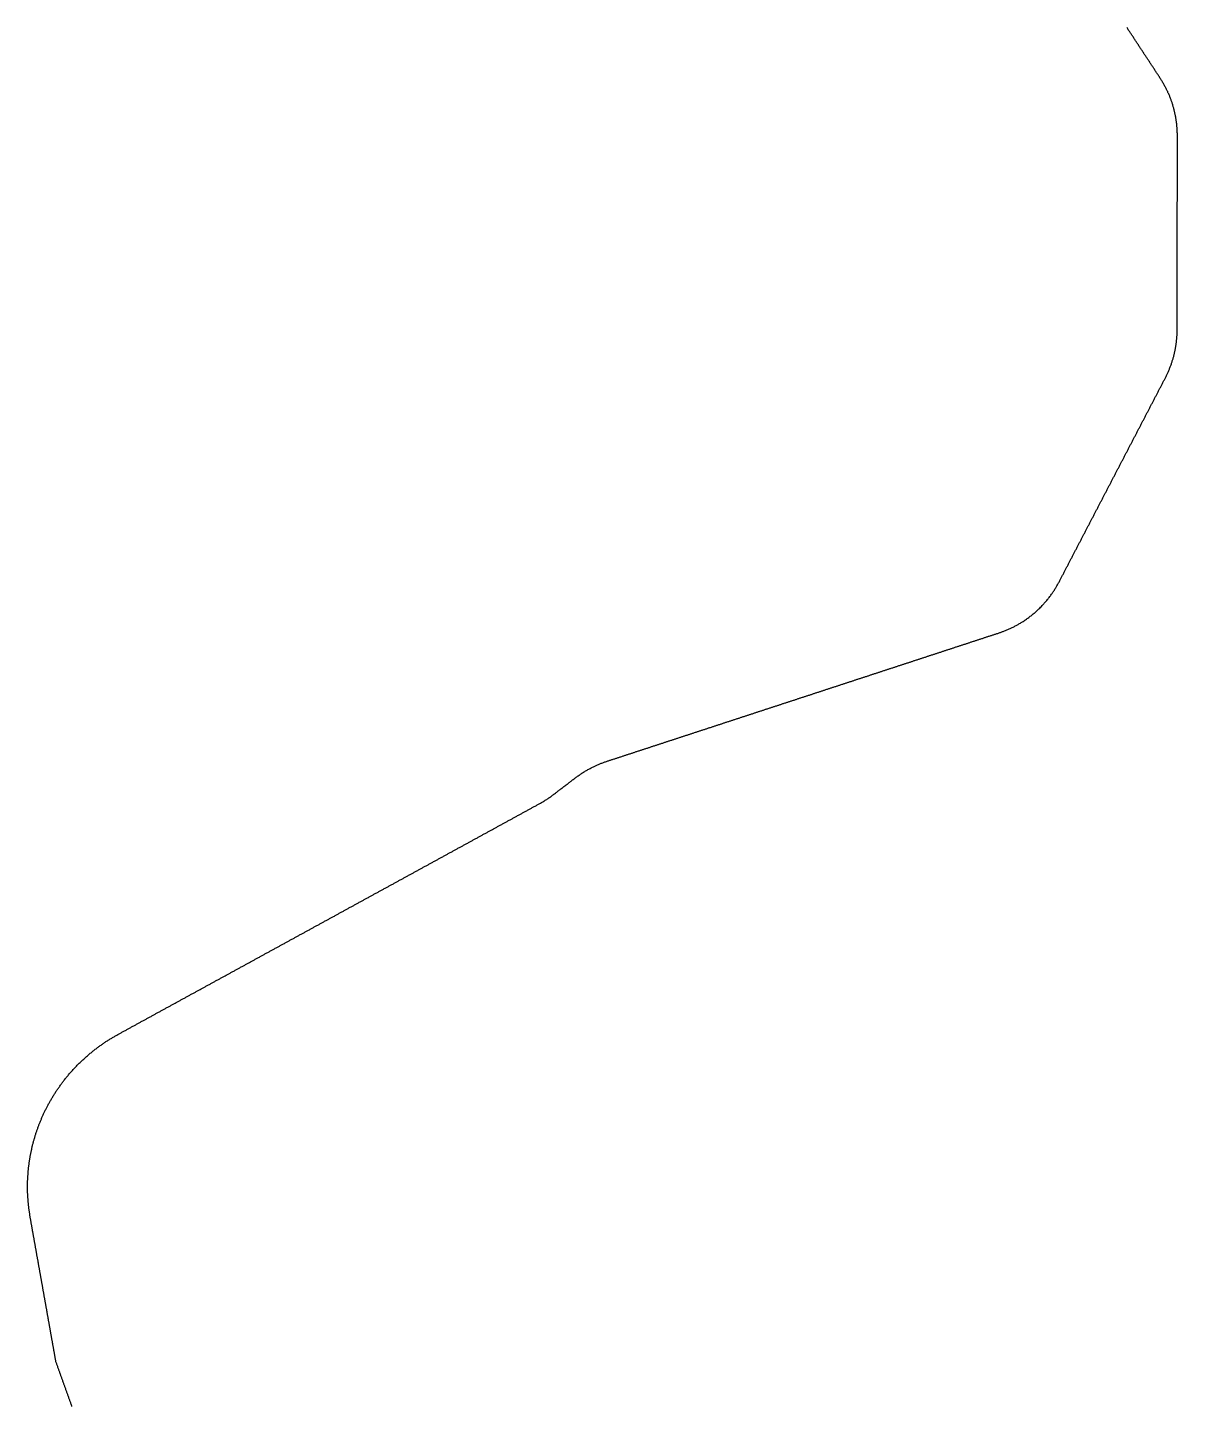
# Model space of a CAD drawing. Extents: x 228933 to 262058, y 2069083 to 2108827.
import ezdxf

# ---------------------------------------------------------------- set-up
doc = ezdxf.new("R2010")
doc.units = 0
doc.layers.add('DEM_20px_m', color=1, linetype='CONTINUOUS')

msp = doc.modelspace()

# ---------------------------------------------------------------- linework, layer by layer
at = {"layer": 'DEM_20px_m', "color": 7}
msp.add_polyline3d([(230212, 2069083, 51), (230205, 2069103, 50), (230197, 2069124, 50), (230190, 2069144, 48), (230183, 2069164, 45), (230176, 2069184, 45), (230168, 2069204, 48), (230161, 2069224, 52), (230154, 2069244, 55), (230147, 2069264, 54), (230140, 2069284, 50), (230132, 2069305, 50), (230125, 2069325, 48), (230118, 2069345, 43), (230111, 2069365, 40), (230104, 2069385, 42), (230096, 2069405, 39), (230089, 2069425, 35), (230082, 2069445, 35), (230075, 2069465, 34), (230068, 2069486, 35), (230060, 2069506, 31), (230053, 2069526, 33), (230046, 2069546, 35), (230039, 2069566, 35), (230031, 2069586, 33), (230024, 2069606, 34), (230017, 2069626, 32), (230010, 2069646, 29), (230003, 2069667, 33), (229995, 2069687, 31), (229988, 2069707, 30), (229981, 2069727, 35), (229974, 2069747, 37), (229967, 2069767, 42), (229959, 2069787, 40), (229952, 2069807, 43), (229945, 2069827, 45), (229938, 2069848, 43), (229931, 2069868, 44), (229923, 2069888, 42), (229916, 2069908, 45), (229909, 2069928, 45), (229902, 2069948, 42), (229894, 2069968, 40), (229887, 2069988, 41), (229880, 2070008, 40), (229873, 2070029, 40), (229866, 2070049, 40), (229858, 2070069, 40), (229851, 2070089, 40), (229844, 2070109, 38), (229837, 2070129, 35), (229830, 2070149, 35), (229822, 2070169, 33), (229815, 2070189, 32), (229808, 2070210, 35), (229801, 2070230, 36), (229794, 2070250, 35), (229786, 2070270, 35), (229779, 2070290, 35), (229772, 2070310, 35), (229765, 2070330, 35), (229757, 2070350, 35), (229750, 2070370, 35), (229747, 2070390, 35), (229743, 2070411, 34), (229740, 2070431, 32), (229736, 2070451, 30), (229732, 2070471, 30), (229729, 2070491, 30), (229725, 2070511, 30), (229722, 2070531, 30), (229718, 2070551, 32), (229715, 2070571, 32), (229711, 2070591, 30), (229707, 2070611, 31), (229704, 2070631, 35), (229700, 2070651, 35), (229697, 2070671, 35), (229693, 2070691, 35), (229690, 2070711, 35), (229686, 2070731, 35), (229682, 2070751, 33), (229679, 2070771, 35), (229675, 2070791, 36), (229672, 2070811, 35), (229668, 2070832, 35), (229665, 2070852, 35), (229661, 2070872, 35), (229657, 2070892, 34), (229654, 2070912, 33), (229650, 2070932, 32), (229647, 2070952, 31), (229643, 2070972, 30), (229640, 2070992, 30), (229636, 2071012, 26), (229632, 2071032, 23), (229629, 2071052, 18), (229625, 2071072, 15), (229622, 2071092, 15), (229618, 2071112, 13), (229615, 2071132, 11), (229611, 2071152, 10), (229607, 2071172, 10), (229604, 2071192, 9), (229600, 2071212, 8), (229597, 2071233, 6), (229593, 2071253, 5), (229590, 2071273, 5), (229586, 2071293, 5), (229583, 2071313, 5), (229579, 2071333, 5), (229575, 2071353, 5), (229572, 2071373, 5), (229568, 2071393, 5), (229565, 2071413, 5), (229561, 2071433, 5), (229558, 2071453, 5), (229554, 2071473, 5), (229550, 2071493, 5), (229547, 2071513, 5), (229543, 2071533, 5), (229540, 2071553, 4), (229536, 2071573, 4), (229533, 2071593, 3), (229529, 2071613, 3), (229525, 2071633, 2), (229522, 2071654, 2), (229518, 2071674, 1), (229515, 2071694, 1), (229511, 2071714, 0), (229508, 2071734, 0), (229504, 2071754, -1), (229500, 2071774, -1), (229497, 2071794, -2), (229493, 2071814, -2), (229490, 2071834, -3), (229486, 2071854, -3), (229483, 2071874, -3), (229479, 2071894, -4), (229475, 2071914, -4), (229472, 2071934, -5), (229468, 2071954, -5), (229465, 2071974, -5), (229461, 2071994, -5), (229458, 2072014, -5), (229454, 2072034, -5), (229450, 2072054, -5), (229447, 2072075, -5), (229443, 2072095, -5), (229440, 2072115, -5), (229436, 2072135, -5), (229433, 2072155, -5), (229429, 2072175, -5), (229425, 2072195, -5), (229422, 2072215, -6), (229418, 2072235, -6), (229415, 2072255, -6), (229411, 2072275, -6), (229408, 2072295, -6), (229404, 2072315, -7), (229400, 2072335, -7), (229397, 2072355, -7), (229393, 2072375, -8), (229390, 2072395, -8), (229386, 2072415, -8), (229383, 2072435, -9), (229379, 2072455, -9), (229375, 2072476, -9), (229372, 2072496, -10), (229368, 2072516, -10), (229365, 2072536, -10), (229361, 2072556, -10), (229358, 2072576, -10), (229354, 2072596, -10), (229350, 2072616, -10), (229347, 2072636, -10), (229343, 2072656, -10), (229340, 2072676, -10), (229336, 2072696, -10), (229333, 2072716, -10), (229329, 2072736, -10), (229325, 2072756, -10), (229322, 2072776, -10), (229318, 2072796, -10), (229315, 2072816, -10), (229311, 2072836, -10), (229308, 2072856, -10), (229304, 2072876, -10), (229301, 2072897, -10), (229297, 2072917, -10), (229293, 2072937, -10), (229290, 2072957, -10), (229286, 2072977, -10), (229283, 2072997, -10), (229279, 2073017, -10), (229276, 2073037, -11), (229272, 2073057, -11), (229268, 2073077, -11), (229265, 2073097, -11), (229261, 2073117, -11), (229258, 2073137, -11), (229254, 2073157, -12), (229251, 2073177, -12), (229247, 2073197, -12), (229243, 2073217, -12), (229240, 2073237, -12), (229236, 2073257, -12), (229233, 2073277, -12), (229229, 2073297, -12), (229226, 2073318, -13), (229222, 2073338, -13), (229218, 2073358, -13), (229215, 2073378, -13), (229211, 2073398, -13), (229208, 2073418, -13), (229204, 2073438, -13), (229201, 2073458, -13), (229197, 2073478, -14), (229193, 2073498, -14), (229190, 2073518, -14), (229186, 2073538, -14), (229183, 2073558, -14), (229179, 2073578, -14), (229176, 2073598, -14), (229172, 2073618, -15), (229168, 2073638, -15), (229165, 2073658, -15), (229161, 2073678, -15), (229158, 2073698, -15), (229154, 2073719, -15), (229151, 2073739, -15), (229147, 2073759, -16), (229143, 2073779, -16), (229140, 2073799, -16), (229136, 2073819, -16), (229133, 2073839, -16), (229129, 2073859, -16), (229126, 2073879, -16), (229122, 2073899, -17), (229118, 2073919, -17), (229115, 2073939, -17), (229111, 2073959, -17), (229108, 2073979, -17), (229104, 2073999, -17), (229101, 2074019, -17), (229097, 2074039, -18), (229093, 2074059, -18), (229090, 2074079, -18), (229086, 2074099, -18), (229083, 2074119, -18), (229079, 2074140, -18), (229076, 2074160, -18), (229072, 2074180, -18), (229068, 2074200, -18), (229065, 2074220, -19), (229061, 2074240, -19), (229058, 2074260, -19), (229054, 2074280, -19), (229051, 2074300, -19), (229047, 2074320, -19), (229043, 2074340, -19), (229040, 2074360, -19), (229036, 2074380, -19), (229033, 2074400, -20), (229029, 2074420, -20), (229026, 2074440, -20), (229022, 2074460, -20), (229018, 2074480, -20), (229015, 2074500, -20), (229011, 2074520, -20), (229008, 2074540, -20), (229008, 2074540, -20), (229005, 2074561, -20), (229002, 2074581, -20), (228999, 2074601, -20), (228996, 2074621, -20), (228993, 2074641, -20), (228991, 2074661, -20), (228988, 2074682, -20), (228985, 2074702, -20), (228982, 2074722, -20), (228979, 2074742, -21), (228976, 2074762, -21), (228973, 2074782, -21), (228971, 2074802, -21), (228968, 2074823, -21), (228965, 2074843, -21), (228962, 2074863, -21), (228959, 2074883, -21), (228958, 2074903, -21), (228956, 2074924, -22), (228955, 2074944, -22), (228953, 2074964, -22), (228952, 2074984, -22), (228950, 2075005, -22), (228949, 2075025, -22), (228947, 2075045, -22), (228946, 2075066, -22), (228944, 2075086, -22), (228943, 2075106, -22), (228941, 2075127, -22), (228940, 2075147, -22), (228938, 2075167, -22), (228937, 2075187, -23), (228936, 2075208, -23), (228934, 2075228, -23), (228934, 2075248, -23), (228934, 2075269, -23), (228934, 2075289, -23), (228934, 2075309, -23), (228934, 2075330, -23), (228934, 2075350, -23), (228934, 2075371, -23), (228934, 2075391, -23), (228934, 2075411, -23), (228933, 2075432, -23), (228933, 2075452, -23), (228933, 2075472, -23), (228933, 2075493, -23), (228933, 2075513, -24), (228933, 2075533, -24), (228933, 2075554, -24), (228933, 2075574, -24), (228934, 2075594, -24), (228936, 2075615, -24), (228937, 2075635, -24), (228938, 2075655, -24), (228940, 2075676, -24), (228941, 2075696, -24), (228942, 2075716, -24), (228944, 2075736, -24), (228945, 2075757, -24), (228947, 2075777, -24), (228948, 2075797, -24), (228949, 2075818, -24), (228951, 2075838, -24), (228952, 2075858, -24), (228953, 2075879, -24), (228955, 2075899, -24), (228956, 2075919, -24), (228959, 2075939, -24), (228961, 2075960, -24), (228964, 2075980, -24), (228967, 2076000, -25), (228970, 2076020, -25), (228972, 2076040, -25), (228975, 2076060, -25), (228978, 2076081, -25), (228981, 2076101, -25), (228983, 2076121, -25), (228986, 2076141, -25), (228989, 2076161, -25), (228992, 2076181, -25), (228994, 2076202, -25), (228997, 2076222, -25), (229000, 2076242, -25), (229003, 2076262, -25), (229007, 2076283, -26), (229011, 2076304, -26), (229016, 2076326, -26), (229020, 2076347, -26), (229025, 2076368, -26), (229029, 2076389, -26), (229033, 2076410, -26), (229038, 2076431, -26), (229042, 2076453, -26), (229047, 2076474, -26), (229051, 2076495, -27), (229055, 2076516, -27), (229060, 2076537, -27), (229064, 2076558, -27), (229069, 2076580, -27), (229073, 2076601, -27), (229079, 2076622, -28), (229085, 2076642, -28), (229091, 2076663, -28), (229096, 2076684, -28), (229102, 2076705, -28), (229108, 2076726, -29), (229114, 2076747, -30), (229120, 2076767, -30), (229126, 2076788, -30), (229131, 2076809, -30), (229137, 2076830, -29), (229143, 2076851, -29), (229149, 2076871, -29), (229155, 2076892, -29), (229161, 2076913, -29), (229167, 2076934, -29), (229174, 2076954, -29), (229181, 2076975, -29), (229188, 2076995, -29), (229196, 2077015, -29), (229203, 2077036, -29), (229210, 2077056, -29), (229217, 2077076, -29), (229225, 2077097, -29), (229232, 2077117, -29), (229239, 2077138, -29), (229247, 2077158, -29), (229254, 2077178, -29), (229261, 2077199, -29), (229268, 2077219, -29), (229276, 2077239, -29), (229283, 2077260, -29), (229292, 2077281, -29), (229301, 2077302, -30), (229311, 2077323, -30), (229320, 2077344, -30), (229329, 2077365, -30), (229338, 2077386, -30), (229348, 2077408, -30), (229357, 2077429, -30), (229366, 2077450, -30), (229375, 2077471, -30), (229385, 2077492, -30), (229394, 2077513, -30), (229403, 2077534, -30), (229412, 2077556, -30), (229422, 2077577, -31), (229432, 2077597, -31), (229443, 2077618, -31), (229454, 2077638, -31), (229464, 2077658, -31), (229475, 2077679, -31), (229486, 2077699, -31), (229496, 2077720, -31), (229507, 2077740, -31), (229518, 2077761, -31), (229528, 2077781, -32), (229539, 2077802, -32), (229550, 2077822, -32), (229560, 2077842, -32), (229571, 2077863, -32), (229582, 2077883, -32), (229595, 2077904, -32), (229608, 2077925, -32), (229621, 2077946, -32), (229633, 2077968, -32), (229646, 2077989, -32), (229659, 2078010, -32), (229672, 2078031, -32), (229685, 2078052, -32), (229698, 2078073, -32), (229711, 2078094, -32), (229724, 2078115, -32), (229737, 2078136, -32), (229750, 2078157, -33), (229763, 2078178, -33), (229777, 2078198, -33), (229792, 2078218, -33), (229806, 2078238, -33), (229820, 2078259, -33), (229835, 2078279, -33), (229849, 2078299, -33), (229863, 2078319, -33), (229878, 2078339, -33), (229892, 2078359, -33), (229906, 2078379, -33), (229921, 2078399, -33), (229935, 2078419, -33), (229949, 2078440, -33), (229964, 2078460, -33), (229981, 2078480, -33), (229998, 2078501, -34), (230015, 2078521, -34), (230031, 2078542, -34), (230048, 2078562, -34), (230065, 2078583, -34), (230082, 2078604, -34), (230099, 2078624, -34), (230116, 2078645, -34), (230133, 2078665, -34), (230150, 2078686, -34), (230167, 2078706, -34), (230184, 2078727, -34), (230204, 2078748, -34), (230223, 2078769, -34), (230243, 2078790, -34), (230263, 2078810, -34), (230283, 2078831, -34), (230303, 2078852, -34), (230323, 2078873, -34), (230342, 2078894, -34), (230362, 2078915, -34), (230382, 2078936, -34), (230402, 2078957, -34), (230422, 2078978, -35), (230443, 2078997, -35), (230464, 2079017, -35), (230485, 2079036, -35), (230507, 2079056, -35), (230528, 2079075, -35), (230549, 2079095, -35), (230570, 2079114, -36), (230592, 2079134, -36), (230613, 2079154, -36), (230634, 2079173, -36), (230655, 2079193, -36), (230676, 2079212, -36), (230697, 2079229, -36), (230718, 2079245, -37), (230739, 2079262, -37), (230760, 2079278, -37), (230780, 2079295, -37), (230801, 2079312, -37), (230822, 2079328, -37), (230843, 2079345, -37), (230864, 2079362, -37), (230884, 2079378, -37), (230905, 2079395, -38), (230926, 2079411, -38), (230947, 2079428, -38), (230967, 2079442, -38), (230987, 2079456, -38), (231008, 2079470, -38), (231028, 2079484, -38), (231048, 2079498, -38), (231069, 2079512, -38), (231089, 2079526, -39), (231109, 2079540, -39), (231130, 2079554, -39), (231150, 2079569, -39), (231170, 2079583, -39), (231191, 2079597, -39), (231211, 2079611, -39), (231231, 2079625, -39), (231253, 2079637, -39), (231274, 2079650, -39), (231295, 2079663, -40), (231316, 2079675, -40), (231338, 2079688, -40), (231359, 2079700, -40), (231380, 2079713, -40), (231401, 2079726, -40), (231423, 2079738, -40), (231444, 2079751, -40), (231465, 2079763, -40), (231486, 2079776, -40), (231508, 2079789, -41), (231529, 2079801, -41), (231549, 2079812, -41), (231569, 2079823, -41), (231589, 2079834, -41), (231609, 2079845, -41), (231629, 2079856, -41), (231649, 2079867, -41), (231669, 2079878, -41), (231689, 2079889, -41), (231709, 2079900, -42), (231729, 2079911, -42), (231749, 2079922, -42), (231769, 2079933, -42), (231789, 2079944, -42), (231809, 2079955, -42), (231829, 2079966, -42), (231849, 2079977, -42), (231869, 2079988, -42), (231889, 2079999, -42), (231909, 2080009, -43), (231929, 2080020, -43), (231949, 2080031, -43), (231969, 2080042, -43), (231989, 2080053, -43), (232009, 2080064, -43), (232029, 2080075, -43), (232049, 2080086, -43), (232069, 2080097, -43), (232089, 2080108, -44), (232109, 2080119, -44), (232129, 2080130, -44), (232149, 2080141, -44), (232169, 2080152, -44), (232189, 2080163, -44), (232209, 2080174, -44), (232229, 2080185, -44), (232249, 2080196, -44), (232269, 2080207, -45), (232289, 2080218, -45), (232309, 2080229, -45), (232329, 2080240, -45), (232349, 2080250, -45), (232369, 2080261, -45), (232389, 2080272, -45), (232409, 2080283, -45), (232429, 2080294, -45), (232449, 2080305, -45), (232469, 2080316, -45), (232489, 2080327, -46), (232509, 2080338, -46), (232529, 2080349, -46), (232549, 2080360, -46), (232569, 2080371, -46), (232589, 2080382, -46), (232609, 2080393, -46), (232629, 2080404, -46), (232649, 2080415, -46), (232669, 2080426, -46), (232689, 2080437, -46), (232709, 2080448, -46), (232729, 2080459, -46), (232749, 2080470, -46), (232769, 2080481, -46), (232789, 2080492, -47), (232809, 2080502, -47), (232829, 2080513, -47), (232849, 2080524, -47), (232869, 2080535, -47), (232889, 2080546, -47), (232909, 2080557, -47), (232929, 2080568, -47), (232949, 2080579, -47), (232969, 2080590, -47), (232989, 2080601, -47), (233009, 2080612, -48), (233029, 2080623, -48), (233049, 2080634, -48), (233069, 2080645, -48), (233089, 2080656, -48), (233109, 2080667, -48), (233129, 2080678, -48), (233149, 2080689, -48), (233169, 2080700, -48), (233189, 2080711, -48), (233209, 2080722, -48), (233229, 2080733, -48), (233249, 2080743, -48), (233269, 2080754, -48), (233289, 2080765, -48), (233309, 2080776, -48), (233329, 2080787, -48), (233349, 2080798, -49), (233369, 2080809, -49), (233389, 2080820, -49), (233409, 2080831, -49), (233429, 2080842, -49), (233449, 2080853, -49), (233469, 2080864, -49), (233489, 2080875, -49), (233509, 2080886, -49), (233529, 2080897, -49), (233549, 2080908, -49), (233569, 2080919, -49), (233589, 2080930, -50), (233609, 2080941, -50), (233629, 2080952, -50), (233649, 2080963, -50), (233669, 2080974, -50), (233689, 2080985, -50), (233709, 2080995, -50), (233729, 2081006, -50), (233749, 2081017, -50), (233769, 2081028, -50), (233789, 2081039, -50), (233809, 2081050, -50), (233829, 2081061, -50), (233849, 2081072, -50), (233869, 2081083, -51), (233889, 2081094, -51), (233909, 2081105, -51), (233929, 2081116, -51), (233949, 2081127, -51), (233969, 2081138, -51), (233989, 2081149, -51), (234009, 2081160, -51), (234029, 2081171, -51), (234049, 2081182, -51), (234069, 2081193, -51), (234089, 2081204, -51), (234109, 2081215, -52), (234129, 2081226, -52), (234149, 2081236, -52), (234169, 2081247, -52), (234189, 2081258, -52), (234209, 2081269, -52), (234229, 2081280, -52), (234249, 2081291, -52), (234269, 2081302, -52), (234289, 2081313, -52), (234309, 2081324, -52), (234329, 2081335, -52), (234349, 2081346, -52), (234369, 2081357, -53), (234389, 2081368, -53), (234409, 2081379, -53), (234429, 2081390, -53), (234449, 2081401, -53), (234469, 2081412, -53), (234489, 2081423, -53), (234509, 2081434, -53), (234529, 2081445, -53), (234549, 2081456, -53), (234569, 2081467, -53), (234589, 2081478, -53), (234609, 2081488, -54), (234629, 2081499, -54), (234649, 2081510, -54), (234670, 2081521, -54), (234690, 2081532, -54), (234710, 2081543, -54), (234730, 2081554, -54), (234750, 2081565, -54), (234770, 2081576, -54), (234790, 2081587, -54), (234810, 2081598, -54), (234830, 2081609, -55), (234850, 2081620, -55), (234870, 2081631, -55), (234890, 2081642, -55), (234910, 2081653, -55), (234930, 2081664, -55), (234950, 2081675, -55), (234970, 2081686, -55), (234990, 2081697, -55), (235010, 2081708, -55), (235030, 2081719, -55), (235050, 2081729, -56), (235070, 2081740, -56), (235090, 2081751, -56), (235110, 2081762, -56), (235130, 2081773, -56), (235150, 2081784, -56), (235170, 2081795, -56), (235190, 2081806, -56), (235210, 2081817, -56), (235230, 2081828, -56), (235250, 2081839, -56), (235270, 2081850, -56), (235290, 2081861, -56), (235310, 2081872, -56), (235330, 2081883, -56), (235350, 2081894, -56), (235370, 2081905, -56), (235390, 2081916, -56), (235410, 2081927, -57), (235430, 2081938, -57), (235450, 2081949, -57), (235470, 2081960, -57), (235490, 2081971, -57), (235510, 2081981, -57), (235530, 2081992, -57), (235550, 2082003, -57), (235570, 2082014, -57), (235590, 2082025, -57), (235610, 2082036, -57), (235630, 2082047, -57), (235650, 2082058, -57), (235670, 2082069, -57), (235690, 2082080, -57), (235710, 2082091, -57), (235730, 2082102, -57), (235750, 2082113, -57), (235770, 2082124, -57), (235790, 2082135, -57), (235810, 2082146, -57), (235830, 2082157, -57), (235850, 2082168, -57), (235870, 2082179, -57), (235890, 2082190, -57), (235910, 2082201, -57), (235930, 2082212, -57), (235950, 2082223, -58), (235970, 2082233, -58), (235990, 2082244, -58), (236010, 2082255, -58), (236030, 2082266, -58), (236050, 2082277, -58), (236070, 2082288, -58), (236090, 2082299, -58), (236110, 2082310, -58), (236130, 2082321, -58), (236150, 2082332, -58), (236170, 2082343, -58), (236190, 2082354, -58), (236210, 2082365, -58), (236230, 2082376, -58), (236250, 2082387, -58), (236270, 2082398, -58), (236290, 2082409, -58), (236310, 2082420, -58), (236330, 2082431, -58), (236350, 2082442, -58), (236370, 2082453, -58), (236390, 2082464, -58), (236410, 2082474, -58), (236430, 2082485, -58), (236450, 2082496, -59), (236470, 2082507, -59), (236490, 2082518, -59), (236510, 2082529, -59), (236530, 2082540, -59), (236550, 2082551, -59), (236570, 2082562, -59), (236590, 2082573, -59), (236610, 2082584, -59), (236630, 2082595, -59), (236650, 2082606, -59), (236670, 2082617, -59), (236690, 2082628, -59), (236710, 2082639, -59), (236730, 2082650, -59), (236750, 2082661, -59), (236770, 2082672, -59), (236790, 2082683, -59), (236810, 2082694, -59), (236830, 2082705, -59), (236850, 2082716, -59), (236870, 2082726, -59), (236890, 2082737, -59), (236910, 2082748, -60), (236930, 2082759, -60), (236950, 2082770, -60), (236970, 2082781, -60), (236990, 2082792, -60), (237010, 2082803, -60), (237030, 2082814, -60), (237050, 2082825, -60), (237070, 2082836, -60), (237090, 2082847, -60), (237110, 2082858, -60), (237130, 2082869, -60), (237150, 2082880, -60), (237170, 2082891, -60), (237190, 2082902, -60), (237210, 2082913, -60), (237230, 2082924, -60), (237250, 2082935, -60), (237270, 2082946, -60), (237290, 2082957, -61), (237310, 2082967, -61), (237330, 2082978, -61), (237350, 2082989, -61), (237370, 2083000, -61), (237390, 2083011, -61), (237410, 2083022, -61), (237430, 2083033, -61), (237450, 2083044, -61), (237470, 2083055, -61), (237490, 2083066, -61), (237510, 2083077, -61), (237530, 2083088, -61), (237550, 2083099, -61), (237570, 2083110, -61), (237590, 2083121, -61), (237610, 2083132, -61), (237630, 2083143, -61), (237650, 2083154, -61), (237670, 2083165, -61), (237690, 2083176, -61), (237710, 2083187, -62), (237730, 2083198, -62), (237750, 2083209, -62), (237770, 2083219, -62), (237790, 2083230, -62), (237810, 2083241, -62), (237830, 2083252, -62), (237850, 2083263, -62), (237870, 2083274, -62), (237890, 2083285, -62), (237910, 2083296, -62), (237930, 2083307, -62), (237950, 2083318, -62), (237970, 2083329, -62), (237990, 2083340, -62), (238010, 2083351, -62), (238030, 2083362, -63), (238050, 2083373, -63), (238070, 2083384, -63), (238090, 2083395, -63), (238110, 2083406, -63), (238130, 2083417, -63), (238150, 2083428, -63), (238170, 2083439, -63), (238190, 2083450, -63), (238210, 2083460, -63), (238230, 2083471, -63), (238250, 2083482, -63), (238270, 2083493, -63), (238290, 2083504, -63), (238310, 2083515, -63), (238330, 2083526, -64), (238350, 2083537, -63), (238370, 2083548, -64), (238390, 2083559, -64), (238410, 2083570, -64), (238430, 2083581, -64), (238450, 2083592, -64), (238470, 2083603, -64), (238490, 2083614, -64), (238510, 2083625, -64), (238530, 2083636, -64), (238550, 2083647, -64), (238570, 2083658, -64), (238590, 2083669, -64), (238610, 2083680, -64), (238630, 2083691, -64), (238650, 2083702, -64), (238670, 2083712, -64), (238690, 2083723, -64), (238710, 2083734, -64), (238730, 2083745, -65), (238750, 2083756, -65), (238770, 2083767, -65), (238790, 2083778, -65), (238810, 2083789, -65), (238830, 2083800, -65), (238850, 2083811, -65), (238870, 2083822, -65), (238890, 2083833, -65), (238910, 2083844, -65), (238930, 2083855, -65), (238950, 2083866, -65), (238970, 2083877, -65), (238990, 2083888, -66), (239010, 2083899, -66), (239030, 2083910, -66), (239050, 2083921, -66), (239070, 2083932, -66), (239090, 2083943, -66), (239110, 2083953, -66), (239130, 2083964, -66), (239150, 2083975, -66), (239170, 2083986, -66), (239190, 2083997, -66), (239210, 2084008, -66), (239230, 2084019, -66), (239250, 2084030, -67), (239270, 2084041, -67), (239290, 2084052, -67), (239310, 2084063, -67), (239330, 2084074, -67), (239351, 2084085, -67), (239371, 2084096, -67), (239391, 2084107, -67), (239411, 2084118, -67), (239431, 2084129, -67), (239451, 2084140, -67), (239471, 2084151, -67), (239491, 2084162, -67), (239511, 2084173, -67), (239531, 2084184, -67), (239551, 2084195, -67), (239571, 2084205, -68), (239591, 2084216, -68), (239611, 2084227, -68), (239631, 2084238, -68), (239651, 2084249, -68), (239671, 2084260, -68), (239691, 2084271, -68), (239711, 2084282, -68), (239731, 2084293, -68), (239751, 2084304, -68), (239771, 2084315, -68), (239791, 2084326, -68), (239811, 2084337, -68), (239831, 2084348, -68), (239851, 2084359, -68), (239871, 2084370, -69), (239891, 2084381, -69), (239911, 2084392, -69), (239931, 2084403, -69), (239951, 2084414, -69), (239971, 2084425, -69), (239991, 2084436, -69), (240011, 2084446, -69), (240031, 2084457, -69), (240051, 2084468, -69), (240071, 2084479, -69), (240091, 2084490, -70), (240111, 2084501, -70), (240131, 2084512, -70), (240151, 2084523, -70), (240171, 2084534, -70), (240191, 2084545, -70), (240211, 2084556, -70), (240231, 2084567, -70), (240251, 2084578, -70), (240271, 2084589, -70), (240291, 2084600, -70), (240311, 2084611, -70), (240331, 2084622, -70), (240351, 2084633, -70), (240371, 2084644, -70), (240391, 2084655, -70), (240411, 2084666, -70), (240431, 2084677, -70), (240451, 2084688, -70), (240471, 2084698, -70), (240491, 2084709, -71), (240511, 2084720, -71), (240531, 2084731, -71), (240551, 2084742, -71), (240571, 2084753, -71), (240591, 2084764, -71), (240611, 2084775, -71), (240631, 2084786, -72), (240651, 2084797, -71), (240671, 2084808, -72), (240691, 2084819, -72), (240711, 2084830, -72), (240731, 2084841, -72), (240751, 2084852, -72), (240771, 2084863, -72), (240791, 2084874, -72), (240811, 2084885, -72), (240831, 2084896, -72), (240851, 2084907, -72), (240871, 2084918, -72), (240891, 2084929, -72), (240911, 2084939, -72), (240931, 2084950, -72), (240951, 2084961, -72), (240971, 2084972, -72), (240991, 2084983, -73), (241011, 2084994, -73), (241031, 2085005, -73), (241051, 2085016, -73), (241071, 2085027, -73), (241091, 2085038, -73), (241111, 2085049, -73), (241131, 2085060, -73), (241151, 2085071, -73), (241171, 2085082, -74), (241191, 2085093, -74), (241211, 2085104, -74), (241231, 2085115, -74), (241251, 2085126, -74), (241271, 2085137, -74), (241291, 2085148, -74), (241311, 2085159, -74), (241331, 2085170, -74), (241351, 2085181, -74), (241371, 2085191, -74), (241391, 2085202, -74), (241411, 2085213, -74), (241431, 2085224, -75), (241451, 2085235, -75), (241471, 2085246, -75), (241491, 2085257, -75), (241511, 2085268, -75), (241531, 2085279, -75), (241551, 2085290, -75), (241571, 2085301, -75), (241591, 2085312, -75), (241611, 2085323, -75), (241631, 2085334, -75), (241651, 2085345, -75), (241671, 2085356, -75), (241691, 2085367, -75), (241711, 2085378, -76), (241731, 2085389, -76), (241751, 2085400, -76), (241771, 2085411, -76), (241791, 2085422, -76), (241811, 2085433, -76), (241831, 2085443, -76), (241851, 2085454, -76), (241871, 2085465, -76), (241891, 2085476, -76), (241911, 2085487, -76), (241931, 2085498, -76), (241951, 2085509, -76), (241971, 2085520, -76), (241991, 2085531, -76), (242011, 2085542, -77), (242031, 2085553, -77), (242051, 2085564, -77), (242071, 2085575, -77), (242091, 2085586, -77), (242111, 2085597, -77), (242131, 2085608, -77), (242151, 2085619, -77), (242171, 2085630, -77), (242191, 2085641, -77), (242211, 2085652, -78), (242231, 2085663, -78), (242251, 2085674, -78), (242271, 2085684, -78), (242291, 2085695, -78), (242311, 2085706, -78), (242331, 2085717, -78), (242351, 2085728, -78), (242371, 2085739, -78), (242391, 2085750, -78), (242411, 2085761, -79), (242431, 2085772, -79), (242451, 2085783, -79), (242471, 2085794, -79), (242491, 2085805, -79), (242511, 2085816, -79), (242531, 2085827, -79), (242551, 2085838, -79), (242571, 2085849, -79), (242591, 2085860, -79), (242611, 2085871, -79), (242631, 2085882, -79), (242651, 2085893, -79), (242671, 2085904, -79), (242691, 2085915, -79), (242711, 2085926, -79), (242731, 2085936, -79), (242751, 2085947, -80), (242771, 2085958, -80), (242791, 2085969, -80), (242811, 2085980, -80), (242831, 2085991, -80), (242851, 2086002, -80), (242871, 2086013, -80), (242891, 2086024, -80), (242911, 2086035, -80), (242931, 2086046, -80), (242951, 2086057, -80), (242971, 2086068, -80), (242991, 2086079, -80), (243011, 2086090, -80), (243031, 2086101, -80), (243051, 2086112, -80), (243071, 2086123, -81), (243091, 2086134, -81), (243111, 2086145, -81), (243131, 2086156, -81), (243151, 2086167, -81), (243171, 2086177, -81), (243191, 2086188, -81), (243211, 2086199, -81), (243231, 2086210, -81), (243251, 2086221, -82), (243271, 2086232, -82), (243291, 2086243, -82), (243311, 2086254, -82), (243331, 2086265, -82), (243351, 2086276, -82), (243371, 2086287, -82), (243391, 2086298, -82), (243411, 2086309, -82), (243431, 2086320, -82), (243451, 2086331, -83), (243471, 2086342, -83), (243491, 2086353, -83), (243511, 2086364, -83), (243531, 2086375, -83), (243551, 2086386, -83), (243571, 2086397, -83), (243591, 2086408, -83), (243611, 2086419, -83), (243631, 2086429, -83), (243651, 2086440, -84), (243671, 2086451, -84), (243691, 2086462, -84), (243691, 2086462, -84), (243713, 2086475, -84), (243736, 2086488, -84), (243758, 2086501, -84), (243780, 2086514, -84), (243802, 2086526, -84), (243824, 2086539, -85), (243845, 2086553, -85), (243867, 2086567, -85), (243888, 2086581, -85), (243909, 2086595, -85), (243931, 2086609, -86), (243952, 2086623, -86), (243973, 2086638, -86), (243993, 2086653, -86), (244014, 2086668, -86), (244035, 2086683, -87), (244055, 2086698, -87), (244076, 2086713, -87), (244096, 2086728, -87), (244116, 2086744, -87), (244137, 2086759, -87), (244157, 2086775, -87), (244177, 2086790, -87), (244197, 2086806, -88), (244218, 2086822, -88), (244238, 2086837, -88), (244258, 2086853, -88), (244278, 2086868, -88), (244299, 2086884, -88), (244319, 2086899, -88), (244341, 2086916, -88), (244363, 2086933, -88), (244385, 2086950, -88), (244407, 2086967, -88), (244429, 2086983, -89), (244451, 2087000, -88), (244473, 2087017, -89), (244493, 2087033, -89), (244513, 2087048, -89), (244533, 2087064, -89), (244554, 2087079, -89), (244574, 2087095, -89), (244594, 2087110, -89), (244614, 2087126, -89), (244635, 2087141, -89), (244655, 2087157, -89), (244675, 2087172, -89), (244695, 2087188, -89), (244716, 2087203, -90), (244716, 2087203, -90), (244736, 2087218, -90), (244757, 2087233, -90), (244777, 2087248, -90), (244798, 2087262, -90), (244819, 2087277, -90), (244839, 2087292, -90), (244860, 2087306, -90), (244880, 2087321, -90), (244902, 2087334, -90), (244923, 2087348, -90), (244945, 2087361, -90), (244967, 2087374, -90), (244988, 2087388, -91), (245010, 2087401, -91), (245031, 2087414, -91), (245053, 2087427, -91), (245075, 2087439, -91), (245097, 2087451, -91), (245120, 2087463, -91), (245142, 2087475, -91), (245165, 2087487, -92), (245187, 2087498, -92), (245209, 2087510, -92), (245232, 2087522, -92), (245252, 2087531, -92), (245273, 2087540, -92), (245294, 2087549, -92), (245314, 2087558, -92), (245335, 2087568, -93), (245355, 2087577, -93), (245376, 2087586, -93), (245396, 2087595, -93), (245417, 2087604, -93), (245438, 2087612, -93), (245459, 2087620, -93), (245480, 2087627, -94), (245501, 2087635, -94), (245523, 2087643, -94), (245544, 2087650, -94), (245565, 2087658, -94), (245586, 2087666, -94), (245607, 2087674, -94), (245627, 2087680, -94), (245647, 2087687, -95), (245667, 2087693, -95), (245687, 2087700, -95), (245707, 2087706, -95), (245727, 2087713, -95), (245747, 2087720, -95), (245767, 2087726, -95), (245787, 2087733, -95), (245807, 2087739, -95), (245827, 2087746, -96), (245847, 2087752, -96), (245867, 2087759, -96), (245887, 2087765, -97), (245907, 2087772, -97), (245927, 2087779, -97), (245948, 2087785, -97), (245968, 2087792, -97), (245988, 2087798, -97), (246008, 2087805, -98), (246028, 2087811, -98), (246048, 2087818, -98), (246068, 2087824, -99), (246088, 2087831, -99), (246108, 2087838, -99), (246128, 2087844, -99), (246148, 2087851, -99), (246168, 2087857, -100), (246188, 2087864, -100), (246208, 2087870, -100), (246228, 2087877, -100), (246248, 2087884, -100), (246268, 2087890, -100), (246288, 2087897, -100), (246308, 2087903, -100), (246328, 2087910, -100), (246348, 2087916, -100), (246368, 2087923, -100), (246388, 2087929, -100), (246408, 2087936, -100), (246428, 2087943, -100), (246448, 2087949, -100), (246468, 2087956, -100), (246488, 2087962, -100), (246508, 2087969, -100), (246528, 2087975, -100), (246548, 2087982, -100), (246568, 2087988, -100), (246588, 2087995, -100), (246608, 2088002, -100), (246628, 2088008, -100), (246648, 2088015, -100), (246668, 2088021, -100), (246688, 2088028, -100), (246708, 2088034, -100), (246728, 2088041, -100), (246748, 2088047, -100), (246768, 2088054, -100), (246788, 2088061, -100), (246808, 2088067, -100), (246829, 2088074, -100), (246849, 2088080, -100), (246869, 2088087, -100), (246889, 2088093, -100), (246909, 2088100, -100), (246929, 2088107, -100), (246949, 2088113, -100), (246969, 2088120, -100), (246989, 2088126, -100), (247009, 2088133, -100), (247029, 2088139, -100), (247049, 2088146, -100), (247069, 2088152, -100), (247089, 2088159, -100), (247109, 2088166, -100), (247129, 2088172, -100), (247149, 2088179, -100), (247169, 2088185, -100), (247189, 2088192, -100), (247209, 2088198, -100), (247229, 2088205, -100), (247249, 2088211, -100), (247269, 2088218, -100), (247289, 2088225, -100), (247309, 2088231, -100), (247329, 2088238, -100), (247349, 2088244, -100), (247369, 2088251, -100), (247389, 2088257, -100), (247409, 2088264, -100), (247429, 2088270, -100), (247449, 2088277, -100), (247469, 2088284, -100), (247489, 2088290, -100), (247509, 2088297, -100), (247529, 2088303, -101), (247549, 2088310, -101), (247569, 2088316, -101), (247589, 2088323, -101), (247609, 2088329, -101), (247629, 2088336, -101), (247649, 2088343, -101), (247669, 2088349, -101), (247689, 2088356, -101), (247709, 2088362, -101), (247730, 2088369, -101), (247750, 2088375, -101), (247770, 2088382, -101), (247790, 2088389, -102), (247810, 2088395, -102), (247830, 2088402, -102), (247850, 2088408, -102), (247870, 2088415, -102), (247890, 2088421, -102), (247910, 2088428, -102), (247930, 2088434, -103), (247950, 2088441, -103), (247970, 2088448, -103), (247990, 2088454, -103), (248010, 2088461, -103), (248030, 2088467, -103), (248050, 2088474, -103), (248070, 2088480, -104), (248090, 2088487, -104), (248110, 2088493, -104), (248130, 2088500, -104), (248150, 2088507, -104), (248170, 2088513, -104), (248190, 2088520, -105), (248210, 2088526, -105), (248230, 2088533, -105), (248250, 2088539, -105), (248270, 2088546, -105), (248290, 2088552, -105), (248310, 2088559, -105), (248330, 2088566, -105), (248350, 2088572, -105), (248370, 2088579, -105), (248390, 2088585, -105), (248410, 2088592, -105), (248430, 2088598, -105), (248450, 2088605, -105), (248470, 2088612, -105), (248490, 2088618, -105), (248510, 2088625, -105), (248530, 2088631, -105), (248550, 2088638, -105), (248570, 2088644, -105), (248590, 2088651, -105), (248610, 2088657, -105), (248631, 2088664, -105), (248651, 2088671, -105), (248671, 2088677, -105), (248691, 2088684, -105), (248711, 2088690, -105), (248731, 2088697, -105), (248751, 2088703, -105), (248771, 2088710, -105), (248791, 2088716, -105), (248811, 2088723, -105), (248831, 2088730, -105), (248851, 2088736, -105), (248871, 2088743, -105), (248891, 2088749, -105), (248911, 2088756, -105), (248931, 2088762, -105), (248951, 2088769, -105), (248971, 2088775, -105), (248991, 2088782, -105), (249011, 2088789, -105), (249031, 2088795, -105), (249051, 2088802, -105), (249071, 2088808, -105), (249091, 2088815, -105), (249111, 2088821, -105), (249131, 2088828, -105), (249151, 2088835, -105), (249171, 2088841, -105), (249191, 2088848, -105), (249211, 2088854, -105), (249231, 2088861, -105), (249251, 2088867, -105), (249271, 2088874, -105), (249291, 2088880, -106), (249311, 2088887, -105), (249331, 2088894, -105), (249351, 2088900, -105), (249371, 2088907, -106), (249391, 2088913, -106), (249411, 2088920, -106), (249431, 2088926, -106), (249451, 2088933, -106), (249471, 2088939, -106), (249491, 2088946, -107), (249512, 2088953, -107), (249532, 2088959, -107), (249552, 2088966, -107), (249572, 2088972, -107), (249592, 2088979, -107), (249612, 2088985, -107), (249632, 2088992, -107), (249652, 2088998, -107), (249672, 2089005, -107), (249692, 2089012, -107), (249712, 2089018, -107), (249732, 2089025, -108), (249752, 2089031, -108), (249772, 2089038, -107), (249792, 2089044, -108), (249812, 2089051, -108), (249832, 2089058, -108), (249852, 2089064, -108), (249872, 2089071, -108), (249892, 2089077, -108), (249912, 2089084, -108), (249932, 2089090, -108), (249952, 2089097, -108), (249972, 2089103, -109), (249992, 2089110, -109), (250012, 2089117, -109), (250032, 2089123, -109), (250052, 2089130, -109), (250072, 2089136, -109), (250092, 2089143, -109), (250112, 2089149, -109), (250132, 2089156, -109), (250152, 2089162, -109), (250172, 2089169, -109), (250192, 2089176, -109), (250212, 2089182, -110), (250232, 2089189, -110), (250252, 2089195, -110), (250272, 2089202, -110), (250292, 2089208, -110), (250312, 2089215, -110), (250332, 2089221, -110), (250352, 2089228, -110), (250372, 2089235, -110), (250392, 2089241, -110), (250413, 2089248, -110), (250433, 2089254, -110), (250453, 2089261, -110), (250473, 2089267, -110), (250493, 2089274, -110), (250513, 2089281, -110), (250533, 2089287, -110), (250553, 2089294, -110), (250573, 2089300, -110), (250593, 2089307, -110), (250613, 2089313, -110), (250633, 2089320, -110), (250653, 2089326, -110), (250673, 2089333, -110), (250693, 2089340, -110), (250713, 2089346, -110), (250733, 2089353, -110), (250753, 2089359, -110), (250773, 2089366, -110), (250793, 2089372, -110), (250813, 2089379, -110), (250833, 2089385, -110), (250853, 2089392, -110), (250873, 2089399, -110), (250893, 2089405, -110), (250913, 2089412, -110), (250933, 2089418, -110), (250953, 2089425, -110), (250973, 2089431, -110), (250993, 2089438, -110), (251013, 2089444, -110), (251033, 2089451, -110), (251053, 2089458, -110), (251073, 2089464, -110), (251093, 2089471, -110), (251113, 2089477, -110), (251133, 2089484, -110), (251153, 2089490, -110), (251173, 2089497, -110), (251193, 2089504, -110), (251213, 2089510, -110), (251233, 2089517, -110), (251253, 2089523, -110), (251273, 2089530, -110), (251293, 2089536, -110), (251314, 2089543, -110), (251334, 2089549, -110), (251354, 2089556, -110), (251374, 2089563, -110), (251394, 2089569, -110), (251414, 2089576, -110), (251434, 2089582, -110), (251454, 2089589, -110), (251474, 2089595, -110), (251494, 2089602, -110), (251514, 2089608, -110), (251534, 2089615, -110), (251554, 2089622, -110), (251574, 2089628, -110), (251594, 2089635, -110), (251614, 2089641, -110), (251634, 2089648, -110), (251654, 2089654, -110), (251674, 2089661, -110), (251694, 2089667, -110), (251714, 2089674, -110), (251734, 2089681, -109), (251754, 2089687, -109), (251774, 2089694, -109), (251794, 2089700, -108), (251814, 2089707, -108), (251834, 2089713, -108), (251854, 2089720, -108), (251874, 2089726, -107), (251894, 2089733, -107), (251914, 2089740, -107), (251934, 2089746, -106), (251954, 2089753, -106), (251974, 2089759, -105), (251994, 2089766, -105), (252014, 2089772, -105), (252034, 2089779, -105), (252054, 2089786, -105), (252074, 2089792, -105), (252094, 2089799, -105), (252114, 2089805, -105), (252134, 2089812, -105), (252154, 2089818, -105), (252174, 2089825, -105), (252194, 2089831, -105), (252215, 2089838, -105), (252235, 2089845, -105), (252255, 2089851, -105), (252275, 2089858, -106), (252295, 2089864, -107), (252315, 2089871, -108), (252335, 2089877, -108), (252355, 2089884, -109), (252375, 2089890, -110), (252395, 2089897, -111), (252415, 2089904, -115), (252435, 2089910, -115), (252455, 2089917, -115), (252475, 2089923, -116), (252495, 2089930, -116), (252515, 2089936, -116), (252535, 2089943, -117), (252555, 2089949, -117), (252575, 2089956, -117), (252595, 2089963, -117), (252615, 2089969, -117), (252635, 2089976, -117), (252655, 2089982, -118), (252675, 2089989, -118), (252695, 2089995, -118), (252715, 2090002, -119), (252735, 2090009, -119), (252755, 2090015, -119), (252775, 2090022, -120), (252795, 2090028, -120), (252815, 2090035, -120), (252835, 2090041, -120), (252855, 2090048, -121), (252875, 2090054, -121), (252895, 2090061, -121), (252915, 2090068, -122), (252935, 2090074, -122), (252955, 2090081, -123), (252975, 2090087, -123), (252995, 2090094, -123), (253015, 2090100, -124), (253035, 2090107, -124), (253055, 2090113, -124), (253075, 2090120, -124), (253096, 2090127, -125), (253116, 2090133, -125), (253136, 2090140, -126), (253156, 2090146, -126), (253176, 2090153, -126), (253196, 2090159, -127), (253216, 2090166, -127), (253236, 2090172, -128), (253256, 2090179, -128), (253276, 2090186, -128), (253296, 2090192, -129), (253316, 2090199, -129), (253336, 2090205, -129), (253356, 2090212, -130), (253376, 2090218, -130), (253396, 2090225, -131), (253416, 2090232, -131), (253436, 2090238, -131), (253456, 2090245, -133), (253476, 2090251, -133), (253496, 2090258, -133), (253516, 2090264, -135), (253536, 2090271, -135), (253556, 2090277, -136), (253576, 2090284, -137), (253596, 2090291, -137), (253616, 2090297, -137), (253636, 2090304, -138), (253656, 2090310, -139), (253676, 2090317, -139), (253696, 2090323, -140), (253716, 2090330, -140), (253736, 2090336, -140), (253756, 2090343, -141), (253776, 2090350, -141), (253796, 2090356, -141), (253816, 2090363, -142), (253836, 2090369, -142), (253856, 2090376, -142), (253876, 2090382, -143), (253896, 2090389, -143), (253916, 2090395, -143), (253936, 2090402, -144), (253956, 2090409, -144), (253976, 2090415, -144), (253997, 2090422, -145), (254017, 2090428, -146), (254037, 2090435, -146), (254057, 2090441, -147), (254077, 2090448, -147), (254097, 2090455, -147), (254117, 2090461, -148), (254137, 2090468, -148), (254157, 2090474, -148), (254177, 2090481, -149), (254197, 2090487, -149), (254217, 2090494, -149), (254237, 2090500, -150), (254257, 2090507, -150), (254277, 2090514, -151), (254297, 2090520, -151), (254317, 2090527, -152), (254337, 2090533, -152), (254357, 2090540, -152), (254377, 2090546, -153), (254397, 2090553, -153), (254417, 2090559, -153), (254437, 2090566, -154), (254457, 2090573, -154), (254477, 2090579, -154), (254497, 2090586, -155), (254517, 2090592, -155), (254537, 2090599, -155), (254557, 2090605, -156), (254577, 2090612, -156), (254597, 2090618, -156), (254617, 2090625, -156), (254637, 2090632, -156), (254657, 2090638, -156), (254677, 2090645, -157), (254697, 2090651, -157), (254717, 2090658, -157), (254737, 2090664, -157), (254757, 2090671, -158), (254777, 2090678, -158), (254797, 2090684, -158), (254817, 2090691, -158), (254837, 2090697, -158), (254857, 2090704, -159), (254877, 2090710, -159), (254898, 2090717, -159), (254918, 2090723, -159), (254938, 2090730, -159), (254958, 2090737, -159), (254978, 2090743, -160), (254998, 2090750, -160), (255018, 2090756, -160), (255038, 2090763, -160), (255058, 2090769, -160), (255078, 2090776, -160), (255098, 2090782, -161), (255118, 2090789, -161), (255138, 2090796, -161), (255158, 2090802, -161), (255178, 2090809, -161), (255198, 2090815, -162), (255218, 2090822, -162), (255238, 2090828, -162), (255258, 2090835, -162), (255278, 2090841, -163), (255298, 2090848, -163), (255318, 2090855, -163), (255338, 2090861, -164), (255358, 2090868, -164), (255378, 2090874, -164), (255398, 2090881, -165), (255418, 2090887, -165), (255438, 2090894, -165), (255458, 2090901, -166), (255478, 2090907, -166), (255498, 2090914, -166), (255518, 2090920, -166), (255538, 2090927, -166), (255558, 2090933, -167), (255578, 2090940, -167), (255598, 2090946, -167), (255618, 2090953, -167), (255638, 2090960, -167), (255658, 2090966, -168), (255678, 2090973, -168), (255698, 2090979, -168), (255718, 2090986, -168), (255738, 2090992, -168), (255758, 2090999, -168), (255779, 2091005, -169), (255799, 2091012, -169), (255819, 2091019, -169), (255839, 2091025, -169), (255859, 2091032, -170), (255879, 2091038, -170), (255899, 2091045, -170), (255919, 2091051, -170), (255939, 2091058, -171), (255959, 2091064, -171), (255979, 2091071, -171), (255999, 2091078, -172), (256019, 2091084, -172), (256039, 2091091, -172), (256059, 2091097, -172), (256079, 2091104, -172), (256099, 2091110, -172), (256119, 2091117, -172), (256139, 2091124, -173), (256159, 2091130, -173), (256179, 2091137, -173), (256199, 2091143, -173), (256219, 2091150, -173), (256239, 2091156, -173), (256259, 2091163, -173), (256279, 2091169, -173), (256299, 2091176, -173), (256319, 2091183, -174), (256339, 2091189, -174), (256359, 2091196, -174), (256379, 2091202, -174), (256399, 2091209, -174), (256419, 2091215, -174), (256439, 2091222, -175), (256459, 2091228, -175), (256479, 2091235, -175), (256499, 2091242, -175), (256519, 2091248, -176), (256539, 2091255, -176), (256559, 2091261, -176), (256579, 2091268, -176), (256599, 2091274, -176), (256619, 2091281, -177), (256639, 2091287, -177), (256659, 2091294, -177), (256680, 2091301, -177), (256700, 2091307, -177), (256720, 2091314, -177), (256740, 2091320, -177), (256760, 2091327, -177), (256780, 2091333, -177), (256800, 2091340, -177), (256820, 2091346, -178), (256840, 2091353, -178), (256860, 2091360, -178), (256880, 2091366, -178), (256900, 2091373, -178), (256920, 2091379, -179), (256920, 2091379, -179), (256940, 2091387, -179), (256960, 2091394, -179), (256980, 2091401, -180), (257001, 2091409, -180), (257021, 2091416, -180), (257041, 2091423, -180), (257061, 2091431, -180), (257081, 2091438, -180), (257102, 2091445, -181), (257124, 2091455, -181), (257146, 2091465, -181), (257168, 2091475, -181), (257190, 2091484, -182), (257212, 2091494, -182), (257235, 2091504, -182), (257257, 2091513, -183), (257279, 2091523, -183), (257300, 2091534, -183), (257322, 2091545, -183), (257343, 2091557, -183), (257365, 2091568, -184), (257386, 2091579, -184), (257408, 2091590, -184), (257429, 2091601, -185), (257451, 2091612, -185), (257471, 2091625, -185), (257492, 2091637, -185), (257513, 2091650, -186), (257534, 2091662, -186), (257554, 2091675, -186), (257575, 2091687, -187), (257596, 2091700, -187), (257616, 2091712, -187), (257639, 2091728, -188), (257662, 2091744, -188), (257685, 2091759, -189), (257707, 2091775, -189), (257730, 2091791, -189), (257753, 2091807, -190), (257775, 2091822, -190), (257797, 2091840, -190), (257819, 2091857, -190), (257840, 2091874, -190), (257862, 2091891, -190), (257884, 2091908, -190), (257905, 2091926, -190), (257927, 2091943, -190), (257947, 2091961, -190), (257968, 2091980, -190), (257988, 2091998, -190), (258009, 2092017, -190), (258029, 2092036, -190), (258050, 2092054, -190), (258070, 2092073, -191), (258093, 2092096, -192), (258115, 2092119, -193), (258138, 2092142, -194), (258160, 2092165, -195), (258183, 2092188, -195), (258205, 2092212, -197), (258223, 2092233, -197), (258241, 2092254, -198), (258259, 2092275, -199), (258277, 2092296, -201), (258295, 2092317, -202), (258313, 2092338, -203), (258331, 2092359, -204), (258347, 2092381, -205), (258364, 2092403, -205), (258380, 2092425, -205), (258397, 2092447, -205), (258413, 2092470, -205), (258430, 2092492, -205), (258446, 2092514, -205), (258460, 2092534, -205), (258473, 2092554, -205), (258486, 2092575, -205), (258499, 2092595, -204), (258512, 2092615, -203), (258526, 2092636, -203), (258539, 2092656, -202), (258552, 2092676, -201), (258564, 2092697, -201), (258576, 2092718, -200), (258588, 2092739, -200), (258599, 2092760, -200), (258611, 2092782, -200), (258623, 2092803, -200), (258635, 2092824, -200), (258647, 2092845, -200), (258657, 2092865, -200), (258668, 2092885, -200), (258678, 2092905, -200), (258689, 2092925, -200), (258699, 2092945, -200), (258709, 2092965, -200), (258720, 2092985, -200), (258730, 2093005, -200), (258741, 2093025, -200), (258751, 2093045, -200), (258762, 2093065, -200), (258772, 2093085, -200), (258782, 2093105, -200), (258793, 2093125, -200), (258803, 2093145, -200), (258814, 2093165, -200), (258824, 2093185, -200), (258834, 2093205, -202), (258845, 2093225, -204), (258855, 2093245, -205), (258866, 2093265, -207), (258876, 2093285, -209), (258887, 2093305, -210), (258897, 2093325, -210), (258907, 2093345, -210), (258918, 2093365, -210), (258928, 2093385, -210), (258939, 2093405, -210), (258949, 2093425, -210), (258960, 2093446, -210), (258970, 2093466, -210), (258980, 2093486, -210), (258991, 2093506, -210), (259001, 2093526, -210), (259012, 2093546, -210), (259022, 2093566, -210), (259033, 2093586, -210), (259043, 2093606, -210), (259053, 2093626, -210), (259064, 2093646, -210), (259074, 2093666, -210), (259085, 2093686, -210), (259095, 2093706, -210), (259106, 2093726, -211), (259116, 2093746, -212), (259126, 2093766, -213), (259137, 2093786, -214), (259147, 2093806, -215), (259158, 2093826, -215), (259168, 2093846, -215), (259179, 2093866, -215), (259189, 2093886, -215), (259199, 2093906, -215), (259210, 2093926, -215), (259220, 2093946, -215), (259231, 2093966, -216), (259241, 2093986, -216), (259252, 2094006, -216), (259262, 2094026, -216), (259272, 2094046, -217), (259283, 2094066, -217), (259293, 2094086, -217), (259304, 2094106, -218), (259314, 2094126, -218), (259325, 2094146, -218), (259335, 2094166, -219), (259345, 2094186, -219), (259356, 2094206, -219), (259366, 2094227, -220), (259377, 2094247, -220), (259387, 2094267, -222), (259398, 2094287, -223), (259408, 2094307, -225), (259418, 2094327, -225), (259429, 2094347, -226), (259439, 2094367, -226), (259450, 2094387, -227), (259460, 2094407, -228), (259471, 2094427, -229), (259481, 2094447, -229), (259491, 2094467, -230), (259502, 2094487, -231), (259512, 2094507, -232), (259523, 2094527, -233), (259533, 2094547, -234), (259544, 2094567, -235), (259554, 2094587, -237), (259564, 2094607, -238), (259575, 2094627, -239), (259585, 2094647, -241), (259596, 2094667, -242), (259606, 2094687, -243), (259617, 2094707, -244), (259627, 2094727, -245), (259637, 2094747, -246), (259648, 2094767, -247), (259658, 2094787, -248), (259669, 2094807, -249), (259679, 2094827, -250), (259689, 2094847, -251), (259700, 2094867, -251), (259710, 2094887, -252), (259721, 2094907, -253), (259731, 2094927, -254), (259742, 2094947, -254), (259752, 2094967, -255), (259762, 2094987, -256), (259773, 2095008, -257), (259783, 2095028, -258), (259794, 2095048, -259), (259804, 2095068, -261), (259815, 2095088, -262), (259825, 2095108, -263), (259835, 2095128, -264), (259846, 2095148, -266), (259856, 2095168, -267), (259867, 2095188, -269), (259877, 2095208, -270), (259888, 2095228, -272), (259898, 2095248, -274), (259908, 2095268, -276), (259919, 2095288, -278), (259929, 2095308, -281), (259940, 2095328, -283), (259950, 2095348, -286), (259961, 2095368, -288), (259971, 2095388, -291), (259981, 2095408, -294), (259992, 2095428, -298), (260002, 2095448, -301), (260013, 2095468, -305), (260023, 2095488, -308), (260034, 2095508, -313), (260044, 2095528, -316), (260054, 2095548, -321), (260065, 2095568, -326), (260075, 2095588, -330), (260086, 2095608, -339), (260096, 2095628, -343), (260107, 2095648, -349), (260117, 2095668, -352), (260127, 2095688, -357), (260138, 2095708, -360), (260148, 2095728, -365), (260159, 2095748, -368), (260169, 2095768, -373), (260180, 2095789, -375), (260190, 2095809, -379), (260200, 2095829, -381), (260211, 2095849, -385), (260221, 2095869, -387), (260232, 2095889, -391), (260242, 2095909, -393), (260253, 2095929, -397), (260263, 2095949, -399), (260273, 2095969, -403), (260284, 2095989, -406), (260294, 2096009, -411), (260305, 2096029, -415), (260315, 2096049, -418), (260326, 2096069, -421), (260336, 2096089, -423), (260346, 2096109, -426), (260357, 2096129, -428), (260367, 2096149, -431), (260378, 2096169, -433), (260388, 2096189, -436), (260399, 2096209, -438), (260409, 2096229, -442), (260419, 2096249, -444), (260430, 2096269, -448), (260440, 2096289, -450), (260451, 2096309, -454), (260461, 2096329, -456), (260472, 2096349, -459), (260482, 2096369, -461), (260492, 2096389, -463), (260503, 2096409, -465), (260513, 2096429, -467), (260524, 2096449, -469), (260534, 2096469, -473), (260544, 2096489, -476), (260555, 2096509, -479), (260565, 2096529, -483), (260576, 2096549, -487), (260586, 2096570, -491), (260597, 2096590, -495), (260607, 2096610, -499), (260617, 2096630, -502), (260628, 2096650, -505), (260638, 2096670, -506), (260649, 2096690, -509), (260659, 2096710, -510), (260670, 2096730, -512), (260680, 2096750, -513), (260690, 2096770, -515), (260701, 2096790, -515), (260711, 2096810, -517), (260722, 2096830, -518), (260732, 2096850, -519), (260743, 2096870, -520), (260753, 2096890, -522), (260763, 2096910, -522), (260774, 2096930, -524), (260784, 2096950, -525), (260795, 2096970, -526), (260805, 2096990, -527), (260816, 2097010, -528), (260826, 2097030, -530), (260836, 2097050, -530), (260847, 2097070, -532), (260857, 2097090, -533), (260868, 2097110, -535), (260878, 2097130, -536), (260889, 2097150, -537), (260899, 2097170, -538), (260909, 2097190, -540), (260920, 2097210, -541), (260930, 2097230, -543), (260941, 2097250, -544), (260951, 2097270, -545), (260962, 2097290, -546), (260972, 2097310, -548), (260982, 2097330, -549), (260993, 2097351, -550), (261003, 2097371, -551), (261014, 2097391, -553), (261024, 2097411, -554), (261035, 2097431, -556), (261045, 2097451, -557), (261055, 2097471, -558), (261066, 2097491, -560), (261076, 2097511, -561), (261087, 2097531, -563), (261097, 2097551, -564), (261108, 2097571, -566), (261118, 2097591, -567), (261128, 2097611, -568), (261139, 2097631, -569), (261149, 2097651, -571), (261160, 2097671, -572), (261170, 2097691, -574), (261181, 2097711, -575), (261191, 2097731, -577), (261201, 2097751, -578), (261212, 2097771, -579), (261222, 2097791, -580), (261233, 2097811, -583), (261243, 2097831, -585), (261254, 2097851, -588), (261264, 2097871, -591), (261274, 2097891, -592), (261285, 2097911, -594), (261295, 2097931, -596), (261306, 2097951, -597), (261316, 2097971, -598), (261327, 2097991, -599), (261337, 2098011, -601), (261347, 2098031, -601), (261358, 2098051, -602), (261368, 2098071, -603), (261379, 2098091, -604), (261389, 2098111, -605), (261399, 2098131, -606), (261410, 2098152, -608), (261420, 2098172, -609), (261431, 2098192, -611), (261441, 2098212, -613), (261452, 2098232, -616), (261462, 2098252, -617), (261472, 2098272, -619), (261483, 2098292, -620), (261493, 2098312, -621), (261504, 2098332, -622), (261514, 2098352, -623), (261525, 2098372, -624), (261535, 2098392, -624), (261545, 2098412, -625), (261556, 2098432, -626), (261566, 2098452, -627), (261577, 2098472, -627), (261587, 2098492, -628), (261598, 2098512, -629), (261608, 2098532, -629), (261618, 2098552, -630), (261629, 2098572, -631), (261639, 2098592, -631), (261650, 2098612, -632), (261660, 2098632, -633), (261671, 2098652, -634), (261681, 2098672, -634), (261691, 2098692, -635), (261702, 2098712, -636), (261712, 2098732, -636), (261712, 2098732, -636), (261722, 2098753, -637), (261732, 2098773, -638), (261742, 2098794, -638), (261752, 2098815, -639), (261761, 2098835, -640), (261771, 2098856, -641), (261781, 2098876, -643), (261791, 2098897, -644), (261801, 2098917, -645), (261809, 2098939, -646), (261818, 2098960, -648), (261826, 2098981, -649), (261834, 2099002, -650), (261843, 2099023, -651), (261851, 2099045, -652), (261860, 2099066, -653), (261868, 2099087, -654), (261876, 2099108, -655), (261883, 2099130, -655), (261890, 2099152, -656), (261897, 2099173, -657), (261904, 2099195, -658), (261911, 2099217, -659), (261918, 2099239, -659), (261925, 2099260, -662), (261932, 2099282, -664), (261939, 2099304, -665), (261944, 2099326, -666), (261950, 2099348, -668), (261955, 2099370, -669), (261961, 2099392, -670), (261966, 2099414, -672), (261971, 2099437, -673), (261977, 2099459, -675), (261982, 2099481, -678), (261988, 2099503, -680), (261991, 2099523, -681), (261995, 2099543, -681), (261998, 2099564, -682), (262002, 2099584, -682), (262005, 2099604, -683), (262009, 2099624, -684), (262012, 2099645, -684), (262016, 2099665, -684), (262019, 2099685, -685), (262023, 2099705, -686), (262025, 2099726, -687), (262027, 2099746, -688), (262029, 2099766, -689), (262031, 2099787, -690), (262034, 2099807, -690), (262036, 2099828, -691), (262038, 2099848, -691), (262040, 2099868, -692), (262042, 2099889, -692), (262044, 2099909, -693), (262045, 2099930, -694), (262046, 2099950, -694), (262046, 2099971, -695), (262047, 2099991, -695), (262048, 2100012, -696), (262048, 2100032, -697), (262049, 2100053, -698), (262050, 2100073, -699), (262051, 2100094, -699), (262051, 2100114, -700), (262051, 2100134, -701), (262051, 2100154, -703), (262051, 2100174, -704), (262051, 2100195, -705), (262051, 2100215, -706), (262052, 2100235, -708), (262052, 2100255, -709), (262052, 2100275, -711), (262052, 2100295, -712), (262052, 2100315, -714), (262052, 2100335, -716), (262052, 2100355, -718), (262052, 2100375, -720), (262052, 2100395, -723), (262052, 2100415, -725), (262052, 2100435, -728), (262052, 2100455, -731), (262052, 2100475, -733), (262052, 2100495, -736), (262052, 2100515, -737), (262052, 2100535, -739), (262052, 2100555, -741), (262052, 2100575, -743), (262052, 2100595, -746), (262052, 2100615, -748), (262052, 2100635, -750), (262052, 2100655, -752), (262052, 2100675, -753), (262052, 2100695, -754), (262052, 2100715, -754), (262052, 2100736, -754), (262052, 2100756, -755), (262052, 2100776, -755), (262052, 2100796, -755), (262052, 2100816, -755), (262052, 2100836, -755), (262052, 2100856, -756), (262052, 2100876, -756), (262052, 2100896, -757), (262052, 2100916, -758), (262052, 2100936, -759), (262052, 2100956, -760), (262052, 2100976, -761), (262052, 2100996, -762), (262052, 2101016, -763), (262052, 2101036, -764), (262052, 2101056, -765), (262052, 2101076, -766), (262052, 2101096, -766), (262052, 2101116, -767), (262053, 2101136, -767), (262053, 2101156, -768), (262053, 2101176, -769), (262053, 2101196, -769), (262053, 2101216, -770), (262053, 2101236, -770), (262053, 2101256, -771), (262053, 2101276, -771), (262053, 2101297, -772), (262053, 2101317, -773), (262053, 2101337, -774), (262053, 2101357, -775), (262053, 2101377, -776), (262053, 2101397, -777), (262053, 2101417, -778), (262053, 2101437, -779), (262053, 2101457, -781), (262053, 2101477, -783), (262053, 2101497, -785), (262053, 2101517, -787), (262053, 2101537, -790), (262053, 2101557, -792), (262053, 2101577, -793), (262053, 2101597, -795), (262053, 2101617, -797), (262053, 2101637, -799), (262053, 2101657, -801), (262053, 2101677, -803), (262053, 2101697, -805), (262053, 2101717, -806), (262053, 2101737, -808), (262053, 2101757, -809), (262053, 2101777, -810), (262053, 2101797, -812), (262053, 2101817, -813), (262053, 2101838, -815), (262053, 2101858, -816), (262053, 2101878, -817), (262053, 2101898, -818), (262053, 2101918, -818), (262053, 2101938, -819), (262053, 2101958, -820), (262053, 2101978, -820), (262053, 2101998, -821), (262054, 2102018, -822), (262054, 2102038, -823), (262054, 2102058, -824), (262054, 2102078, -825), (262054, 2102098, -826), (262054, 2102118, -828), (262054, 2102138, -829), (262054, 2102158, -831), (262054, 2102178, -832), (262054, 2102198, -834), (262054, 2102218, -835), (262054, 2102238, -836), (262054, 2102258, -837), (262054, 2102278, -839), (262054, 2102298, -840), (262054, 2102318, -841), (262054, 2102338, -842), (262054, 2102358, -843), (262054, 2102378, -844), (262054, 2102399, -845), (262054, 2102419, -846), (262054, 2102439, -848), (262054, 2102459, -851), (262054, 2102479, -854), (262054, 2102499, -856), (262054, 2102519, -859), (262054, 2102539, -861), (262054, 2102559, -862), (262054, 2102579, -863), (262054, 2102599, -864), (262054, 2102619, -865), (262054, 2102639, -865), (262054, 2102659, -866), (262054, 2102679, -866), (262054, 2102699, -867), (262054, 2102719, -868), (262054, 2102739, -868), (262054, 2102759, -869), (262054, 2102779, -870), (262054, 2102799, -870), (262054, 2102819, -871), (262054, 2102839, -872), (262054, 2102859, -873), (262054, 2102879, -874), (262054, 2102899, -875), (262055, 2102919, -876), (262055, 2102939, -876), (262055, 2102960, -877), (262055, 2102980, -878), (262055, 2103000, -879), (262055, 2103020, -880), (262055, 2103040, -881), (262055, 2103060, -882), (262055, 2103080, -883), (262055, 2103100, -884), (262055, 2103120, -885), (262055, 2103140, -887), (262055, 2103160, -888), (262055, 2103180, -890), (262055, 2103200, -891), (262055, 2103220, -892), (262055, 2103240, -893), (262055, 2103260, -894), (262055, 2103280, -895), (262055, 2103300, -895), (262055, 2103320, -896), (262055, 2103340, -897), (262055, 2103360, -898), (262055, 2103380, -899), (262055, 2103400, -899), (262055, 2103420, -900), (262055, 2103440, -900), (262055, 2103460, -901), (262055, 2103480, -903), (262055, 2103501, -904), (262055, 2103521, -904), (262055, 2103541, -905), (262055, 2103561, -907), (262055, 2103581, -908), (262055, 2103601, -909), (262055, 2103621, -911), (262055, 2103641, -912), (262055, 2103661, -913), (262055, 2103681, -915), (262055, 2103701, -916), (262055, 2103721, -917), (262055, 2103741, -918), (262055, 2103761, -920), (262055, 2103781, -921), (262055, 2103801, -923), (262056, 2103821, -924), (262056, 2103841, -926), (262056, 2103861, -926), (262056, 2103881, -927), (262056, 2103901, -928), (262056, 2103921, -929), (262056, 2103941, -930), (262056, 2103961, -931), (262056, 2103981, -932), (262056, 2104001, -933), (262056, 2104021, -934), (262056, 2104041, -935), (262056, 2104062, -936), (262056, 2104082, -937), (262056, 2104102, -938), (262056, 2104122, -939), (262056, 2104142, -940), (262056, 2104162, -941), (262056, 2104182, -942), (262056, 2104202, -943), (262056, 2104222, -945), (262056, 2104242, -946), (262056, 2104262, -947), (262056, 2104282, -949), (262056, 2104302, -950), (262056, 2104322, -951), (262056, 2104342, -953), (262056, 2104362, -954), (262056, 2104382, -955), (262056, 2104402, -956), (262056, 2104422, -957), (262056, 2104442, -959), (262056, 2104462, -960), (262056, 2104482, -961), (262056, 2104502, -962), (262056, 2104522, -963), (262056, 2104542, -964), (262056, 2104562, -965), (262056, 2104582, -966), (262056, 2104603, -967), (262056, 2104623, -968), (262056, 2104643, -969), (262056, 2104663, -970), (262056, 2104683, -972), (262056, 2104703, -973), (262057, 2104723, -975), (262057, 2104743, -976), (262057, 2104763, -977), (262057, 2104783, -978), (262057, 2104803, -978), (262057, 2104823, -979), (262057, 2104843, -980), (262057, 2104863, -981), (262057, 2104883, -982), (262057, 2104903, -983), (262057, 2104923, -983), (262057, 2104943, -984), (262057, 2104963, -985), (262057, 2104983, -985), (262057, 2105003, -986), (262057, 2105023, -987), (262057, 2105043, -987), (262057, 2105063, -988), (262057, 2105083, -989), (262057, 2105103, -989), (262057, 2105123, -990), (262057, 2105143, -991), (262057, 2105164, -992), (262057, 2105184, -992), (262057, 2105204, -993), (262057, 2105224, -994), (262057, 2105244, -995), (262057, 2105264, -995), (262057, 2105284, -996), (262057, 2105304, -997), (262057, 2105324, -999), (262057, 2105344, -1000), (262057, 2105364, -1001), (262057, 2105384, -1002), (262057, 2105404, -1003), (262057, 2105425, -1004), (262057, 2105445, -1005), (262057, 2105466, -1006), (262057, 2105486, -1007), (262057, 2105507, -1008), (262057, 2105528, -1009), (262057, 2105548, -1009), (262057, 2105569, -1010), (262057, 2105589, -1011), (262058, 2105610, -1011), (262058, 2105630, -1012), (262058, 2105651, -1012), (262058, 2105671, -1012), (262058, 2105692, -1013), (262058, 2105712, -1013), (262058, 2105712, -1013), (262057, 2105734, -1014), (262056, 2105755, -1014), (262056, 2105777, -1015), (262055, 2105798, -1015), (262054, 2105820, -1017), (262054, 2105841, -1018), (262053, 2105863, -1019), (262052, 2105884, -1020), (262052, 2105906, -1021), (262049, 2105928, -1022), (262047, 2105949, -1023), (262045, 2105970, -1024), (262043, 2105992, -1024), (262041, 2106013, -1025), (262039, 2106035, -1026), (262037, 2106056, -1027), (262035, 2106078, -1028), (262033, 2106099, -1029), (262030, 2106120, -1030), (262026, 2106142, -1031), (262023, 2106163, -1032), (262019, 2106184, -1033), (262016, 2106206, -1034), (262012, 2106227, -1035), (262009, 2106248, -1036), (262005, 2106269, -1037), (262002, 2106291, -1038), (261997, 2106312, -1039), (261992, 2106333, -1041), (261988, 2106354, -1042), (261983, 2106375, -1042), (261978, 2106396, -1044), (261973, 2106417, -1045), (261968, 2106438, -1046), (261963, 2106459, -1048), (261959, 2106480, -1051), (261952, 2106500, -1052), (261946, 2106521, -1053), (261940, 2106542, -1055), (261934, 2106562, -1056), (261928, 2106583, -1056), (261922, 2106604, -1057), (261915, 2106624, -1058), (261909, 2106645, -1059), (261903, 2106666, -1060), (261896, 2106686, -1061), (261888, 2106706, -1062), (261881, 2106726, -1064), (261873, 2106747, -1065), (261866, 2106767, -1065), (261858, 2106787, -1066), (261851, 2106807, -1067), (261843, 2106827, -1068), (261836, 2106848, -1068), (261826, 2106870, -1069), (261816, 2106892, -1070), (261806, 2106914, -1070), (261796, 2106936, -1071), (261786, 2106958, -1071), (261777, 2106981, -1073), (261767, 2107003, -1073), (261757, 2107025, -1074), (261745, 2107046, -1075), (261734, 2107068, -1075), (261723, 2107089, -1076), (261712, 2107111, -1077), (261700, 2107132, -1079), (261689, 2107154, -1080), (261678, 2107175, -1080), (261666, 2107197, -1081), (261654, 2107217, -1082), (261641, 2107238, -1082), (261629, 2107259, -1083), (261616, 2107279, -1085), (261603, 2107300, -1085), (261591, 2107321, -1086), (261578, 2107341, -1087), (261565, 2107362, -1088), (261552, 2107382, -1088), (261539, 2107402, -1089), (261526, 2107422, -1090), (261513, 2107442, -1090), (261499, 2107462, -1091), (261486, 2107483, -1092), (261473, 2107503, -1092), (261460, 2107523, -1093), (261447, 2107543, -1094), (261434, 2107563, -1096), (261420, 2107583, -1097), (261407, 2107603, -1098), (261394, 2107623, -1098), (261381, 2107643, -1099), (261368, 2107663, -1100), (261355, 2107683, -1100), (261341, 2107703, -1100), (261328, 2107723, -1101), (261315, 2107743, -1101), (261302, 2107763, -1101), (261289, 2107783, -1102), (261275, 2107803, -1102), (261262, 2107824, -1102), (261249, 2107844, -1103), (261236, 2107864, -1102), (261223, 2107884, -1103), (261210, 2107904, -1103), (261196, 2107924, -1103), (261183, 2107944, -1103), (261170, 2107964, -1104), (261157, 2107984, -1104), (261144, 2108004, -1105), (261131, 2108024, -1106), (261117, 2108044, -1107), (261104, 2108064, -1107), (261091, 2108084, -1108), (261078, 2108104, -1108), (261065, 2108124, -1109), (261052, 2108144, -1109), (261038, 2108165, -1109), (261025, 2108185, -1110), (261012, 2108205, -1110), (260999, 2108225, -1110), (260986, 2108245, -1111), (260973, 2108265, -1111), (260959, 2108285, -1111), (260946, 2108305, -1112), (260933, 2108325, -1112), (260920, 2108345, -1112), (260907, 2108365, -1112), (260893, 2108385, -1112), (260880, 2108405, -1111), (260867, 2108425, -1112), (260854, 2108445, -1111), (260841, 2108465, -1110), (260828, 2108486, -1111), (260814, 2108506, -1111), (260801, 2108526, -1110), (260788, 2108546, -1111), (260775, 2108566, -1110), (260762, 2108586, -1110), (260749, 2108606, -1110), (260735, 2108626, -1110), (260722, 2108646, -1111), (260709, 2108666, -1112), (260696, 2108686, -1113), (260683, 2108706, -1113), (260670, 2108726, -1115), (260656, 2108746, -1115), (260643, 2108766, -1116), (260630, 2108786, -1118), (260617, 2108806, -1119), (260604, 2108827, -1120)], dxfattribs=at)

doc.saveas('drawing.dxf')
